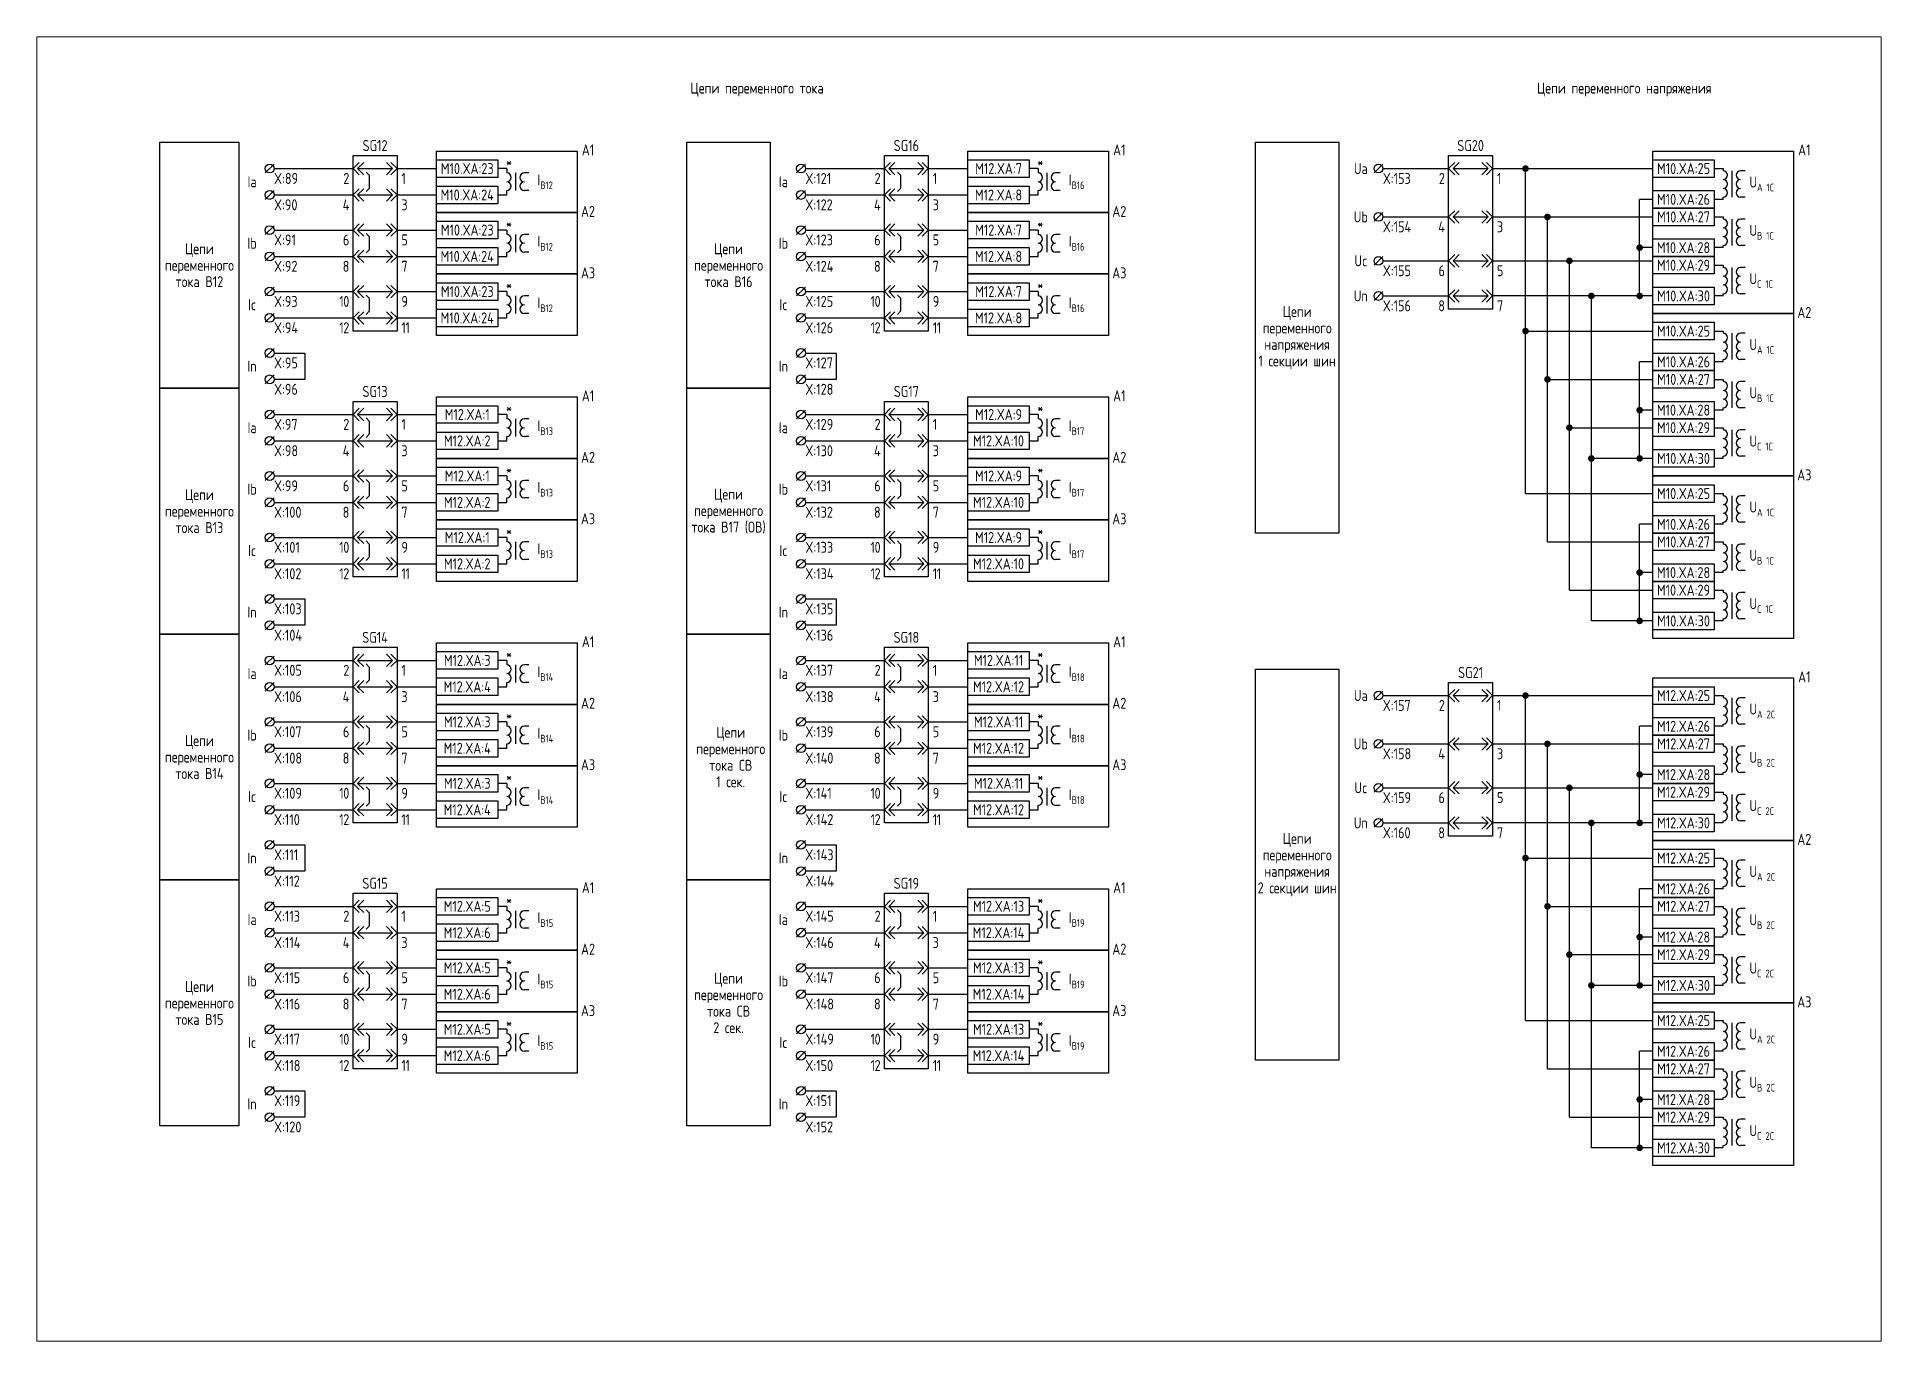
# Paper-space layout 'Лист2' of a CAD drawing. Header units: millimetres, sheet in inches. Extents: x 78.2 to 88.2, y 94.4 to 101.5.
# The model-space entities are those that its viewports show. They can reach past a viewport. Long polylines and large blocks are cut down to what shows.
import ezdxf

# ---------------------------------------------------------------- set-up
doc = ezdxf.new("R2010")
doc.units = ezdxf.units.MM
doc.styles.add('Gost_type_A', font='GOST_A.TTF')

psp = doc.layouts.new('Лист2')

msp = doc.modelspace()

# ---------------------------------------------------------------- texts
at = {"char_height": 2.5, "line_spacing_factor": 0.9, "style": 'Gost_type_A'}
for s, insert, width, attachment_point in [('Цепи переменного тока', (584, 285), 288, 5), ('Цепи переменного напряжения', (781.5, 285), 107, 5), ('SG12', (497, 271), 10, 8), ('SG16', (618, 271), 10, 8), ('SG20', (746.5, 271), 10, 8), ('A1', (545.5, 270), 35, 8), ('A1', (666.5, 270), 35, 8), ('A1', (822.5, 270), 35, 8), ('Ia', (469, 264), 6, 5), ('X:89', (474, 266), 10, 1), ('{\\T0.9;2}', (491, 266), 5, 3), ('{\\T0.9;1}', (503, 266), 5, 1), ('Ia', (590, 264), 6, 5), ('X:121', (595, 266), 10, 1), ('{\\T0.9;2}', (612, 266), 5, 3), ('{\\T0.9;1}', (624, 266), 5, 1), ('Ua', (721.5, 267), 7, 5), ('X:153', (726.5, 266), 10, 1), ('{\\T0.9;2}', (740.5, 266), 5, 3), ('{\\T0.9;1}', (752.5, 266), 5, 1), ('X:90', (474, 260), 10, 1), ('{\\T0.9;4}', (491, 260), 5, 3), ('{\\T0.9;3}', (503, 260), 5, 1), ('A2', (545.5, 256), 35, 8), ('X:122', (595, 260), 10, 1), ('{\\T0.9;4}', (612, 260), 5, 3), ('{\\T0.9;3}', (624, 260), 5, 1), ('A2', (666.5, 256), 35, 8), ('Ub', (721.5, 256), 7, 5), ('X:91', (474, 252), 10, 1), ('{\\T0.9;6}', (491, 252), 5, 3), ('{\\T0.9;5}', (503, 252), 5, 1), ('X:123', (595, 252), 10, 1), ('{\\T0.9;6}', (612, 252), 5, 3), ('{\\T0.9;5}', (624, 252), 5, 1), ('X:154', (726.5, 255), 10, 1), ('{\\T0.9;4}', (740.5, 255), 5, 3), ('{\\T0.9;3}', (752.5, 255), 5, 1), ('Цепи переменного тока В12', (457, 245), 18, 5), ('Ib', (469, 250), 6, 5), ('Цепи переменного тока В16', (577.5, 245), 19, 5), ('Ib', (590, 250), 6, 5), ('X:92', (474, 246), 10, 1), ('{\\T0.9;8}', (491, 246), 5, 3), ('{\\T0.9;7}', (503, 246), 5, 1), ('A3', (545.5, 242), 35, 8), ('X:124', (595, 246), 10, 1), ('{\\T0.9;8}', (612, 246), 5, 3), ('{\\T0.9;7}', (624, 246), 5, 1), ('A3', (666.5, 242), 35, 8), ('Uc', (721.5, 246), 7, 5), ('X:155', (726.5, 245), 10, 1), ('{\\T0.9;6}', (740.5, 245), 5, 3), ('{\\T0.9;5}', (752.5, 245), 5, 1), ('Ic', (469, 236), 6, 5), ('X:93', (474, 238), 10, 1), ('{\\T0.9;10}', (491, 238), 5, 3), ('{\\T0.9;9}', (503, 238), 5, 1), ('Ic', (590, 236), 6, 5), ('X:125', (595, 238), 10, 1), ('{\\T0.9;10}', (612, 238), 5, 3), ('{\\T0.9;9}', (624, 238), 5, 1), ('Цепи переменного напряжения\\P1 секции шин', (707, 228.5), 19, 5), ('Un', (721.5, 238), 7, 5), ('X:156', (726.5, 237), 10, 1), ('{\\T0.9;8}', (740.5, 237), 5, 3), ('{\\T0.9;7}', (752.5, 237), 5, 1), ('A2', (822.5, 233), 35, 8), ('X:94', (474, 232), 10, 1), ('{\\T0.9;12}', (491, 232), 5, 3), ('{\\T0.9;11}', (503, 232), 5, 1), ('X:126', (595, 232), 10, 1), ('{\\T0.9;12}', (612, 232), 5, 3), ('{\\T0.9;11}', (624, 232), 5, 1), ('In', (469, 222), 6, 5), ('X:95', (474, 224), 10, 1), ('In', (590, 222), 6, 5), ('X:127', (595, 224), 10, 1), ('X:96', (474, 218), 10, 1), ('SG13', (497, 215), 10, 8), ('A1', (545.5, 214), 35, 8), ('X:128', (595, 218), 10, 1), ('SG17', (618, 215), 10, 8), ('A1', (666.5, 214), 35, 8), ('X:97', (474, 210), 10, 1), ('{\\T0.9;2}', (491, 210), 5, 3), ('{\\T0.9;1}', (503, 210), 5, 1), ('X:129', (595, 210), 10, 1), ('{\\T0.9;2}', (612, 210), 5, 3), ('{\\T0.9;1}', (624, 210), 5, 1), ('Ia', (469, 208), 6, 5), ('Ia', (590, 208), 6, 5), ('X:98', (474, 204), 10, 1), ('{\\T0.9;4}', (491, 204), 5, 3), ('{\\T0.9;3}', (503, 204), 5, 1), ('A2', (545.5, 200), 35, 8), ('X:130', (595, 204), 10, 1), ('{\\T0.9;4}', (612, 204), 5, 3), ('{\\T0.9;3}', (624, 204), 5, 1), ('A2', (666.5, 200), 35, 8), ('A3', (822.5, 196), 35, 8), ('Цепи переменного тока В13', (457, 189), 18, 5), ('Ib', (469, 194), 6, 5), ('X:99', (474, 196), 10, 1), ('{\\T0.9;6}', (491, 196), 5, 3), ('{\\T0.9;5}', (503, 196), 5, 1), ('Цепи переменного тока В17 (ОВ)', (577.5, 189), 19, 5), ('Ib', (590, 194), 6, 5), ('X:131', (595, 196), 10, 1), ('{\\T0.9;6}', (612, 196), 5, 3), ('{\\T0.9;5}', (624, 196), 5, 1), ('X:100', (474, 190), 10, 1), ('{\\T0.9;8}', (491, 190), 5, 3), ('{\\T0.9;7}', (503, 190), 5, 1), ('X:132', (595, 190), 10, 1), ('{\\T0.9;8}', (612, 190), 5, 3), ('{\\T0.9;7}', (624, 190), 5, 1), ('A3', (545.5, 186), 35, 8), ('A3', (666.5, 186), 35, 8), ('Ic', (469, 180), 6, 5), ('X:101', (474, 182), 10, 1), ('{\\T0.9;10}', (491, 182), 5, 3), ('{\\T0.9;9}', (503, 182), 5, 1), ('Ic', (590, 180), 6, 5), ('X:133', (595, 182), 10, 1), ('{\\T0.9;10}', (612, 182), 5, 3), ('{\\T0.9;9}', (624, 182), 5, 1), ('X:102', (474, 176), 10, 1), ('{\\T0.9;12}', (491, 176), 5, 3), ('{\\T0.9;11}', (503, 176), 5, 1), ('X:134', (595, 176), 10, 1), ('{\\T0.9;12}', (612, 176), 5, 3), ('{\\T0.9;11}', (624, 176), 5, 1), ('X:103', (474, 168), 10, 1), ('X:135', (595, 168), 10, 1), ('In', (469, 166), 6, 5), ('In', (590, 166), 6, 5), ('X:104', (474, 162), 10, 1), ('SG14', (497, 159), 10, 8), ('A1', (545.5, 158), 35, 8), ('X:136', (595, 162), 10, 1), ('SG18', (618, 159), 10, 8), ('A1', (666.5, 158), 35, 8), ('Ia', (469, 152), 6, 5), ('X:105', (474, 154), 10, 1), ('{\\T0.9;2}', (491, 154), 5, 3), ('{\\T0.9;1}', (503, 154), 5, 1), ('Ia', (590, 152), 6, 5), ('X:137', (595, 154), 10, 1), ('{\\T0.9;2}', (612, 154), 5, 3), ('{\\T0.9;1}', (624, 154), 5, 1), ('SG21', (746.5, 151), 10, 8), ('A1', (822.5, 150), 35, 8), ('X:106', (474, 148), 10, 1), ('{\\T0.9;4}', (491, 148), 5, 3), ('{\\T0.9;3}', (503, 148), 5, 1), ('X:138', (595, 148), 10, 1), ('{\\T0.9;4}', (612, 148), 5, 3), ('{\\T0.9;3}', (624, 148), 5, 1), ('Ua', (721.5, 147), 7, 5), ('A2', (545.5, 144), 35, 8), ('A2', (666.5, 144), 35, 8), ('X:157', (726.5, 146), 10, 1), ('{\\T0.9;2}', (740.5, 146), 5, 3), ('{\\T0.9;1}', (752.5, 146), 5, 1), ('Ib', (469, 138), 6, 5), ('X:107', (474, 140), 10, 1), ('{\\T0.9;6}', (491, 140), 5, 3), ('{\\T0.9;5}', (503, 140), 5, 1), ('Цепи переменного тока СВ\\P1 сек.', (578, 133), 18, 5), ('Ib', (590, 138), 6, 5), ('X:139', (595, 140), 10, 1), ('{\\T0.9;6}', (612, 140), 5, 3), ('{\\T0.9;5}', (624, 140), 5, 1), ('Цепи переменного тока В14', (457, 133), 18, 5), ('Ub', (721.5, 136), 7, 5), ('X:158', (726.5, 135), 10, 1), ('{\\T0.9;4}', (740.5, 135), 5, 3), ('{\\T0.9;3}', (752.5, 135), 5, 1), ('X:108', (474, 134), 10, 1), ('{\\T0.9;8}', (491, 134), 5, 3), ('{\\T0.9;7}', (503, 134), 5, 1), ('A3', (545.5, 130), 35, 8), ('X:140', (595, 134), 10, 1), ('{\\T0.9;8}', (612, 134), 5, 3), ('{\\T0.9;7}', (624, 134), 5, 1), ('A3', (666.5, 130), 35, 8), ('X:109', (474, 126), 10, 1), ('{\\T0.9;10}', (491, 126), 5, 3), ('{\\T0.9;9}', (503, 126), 5, 1), ('X:141', (595, 126), 10, 1), ('{\\T0.9;10}', (612, 126), 5, 3), ('{\\T0.9;9}', (624, 126), 5, 1), ('Uc', (721.5, 126), 7, 5), ('Ic', (469, 124), 6, 5), ('Ic', (590, 124), 6, 5), ('X:159', (726.5, 125), 10, 1), ('{\\T0.9;6}', (740.5, 125), 5, 3), ('{\\T0.9;5}', (752.5, 125), 5, 1), ('X:110', (474, 120), 10, 1), ('{\\T0.9;12}', (491, 120), 5, 3), ('{\\T0.9;11}', (503, 120), 5, 1), ('X:142', (595, 120), 10, 1), ('{\\T0.9;12}', (612, 120), 5, 3), ('{\\T0.9;11}', (624, 120), 5, 1), ('Un', (721.5, 118), 7, 5), ('Цепи переменного напряжения\\P2 секции шин', (707, 108.5), 19, 5), ('X:160', (726.5, 117), 10, 1), ('{\\T0.9;8}', (740.5, 117), 5, 3), ('{\\T0.9;7}', (752.5, 117), 5, 1), ('A2', (822.5, 113), 35, 8), ('In', (469, 110), 6, 5), ('X:111', (474, 112), 10, 1), ('In', (590, 110), 6, 5), ('X:143', (595, 112), 10, 1), ('X:112', (474, 106), 10, 1), ('SG15', (497, 103), 10, 8), ('X:144', (595, 106), 10, 1), ('SG19', (618, 103), 10, 8), ('A1', (545.5, 102), 35, 8), ('A1', (666.5, 102), 35, 8), ('Ia', (469, 96), 6, 5), ('X:113', (474, 98), 10, 1), ('{\\T0.9;2}', (491, 98), 5, 3), ('{\\T0.9;1}', (503, 98), 5, 1), ('Ia', (590, 96), 6, 5), ('X:145', (595, 98), 10, 1), ('{\\T0.9;2}', (612, 98), 5, 3), ('{\\T0.9;1}', (624, 98), 5, 1), ('X:114', (474, 92), 10, 1), ('{\\T0.9;4}', (491, 92), 5, 3), ('{\\T0.9;3}', (503, 92), 5, 1), ('A2', (545.5, 88), 35, 8), ('X:146', (595, 92), 10, 1), ('{\\T0.9;4}', (612, 92), 5, 3), ('{\\T0.9;3}', (624, 92), 5, 1), ('A2', (666.5, 88), 35, 8), ('X:115', (474, 84), 10, 1), ('{\\T0.9;6}', (491, 84), 5, 3), ('{\\T0.9;5}', (503, 84), 5, 1), ('X:147', (595, 84), 10, 1), ('{\\T0.9;6}', (612, 84), 5, 3), ('{\\T0.9;5}', (624, 84), 5, 1), ('Цепи переменного тока В15', (457, 77), 18, 5), ('Ib', (469, 82), 6, 5), ('Цепи переменного тока СВ\\P2 сек.', (577.5, 77), 19, 5), ('Ib', (590, 82), 6, 5), ('X:116', (474, 78), 10, 1), ('{\\T0.9;8}', (491, 78), 5, 3), ('{\\T0.9;7}', (503, 78), 5, 1), ('A3', (545.5, 74), 35, 8), ('X:148', (595, 78), 10, 1), ('{\\T0.9;8}', (612, 78), 5, 3), ('{\\T0.9;7}', (624, 78), 5, 1), ('A3', (666.5, 74), 35, 8), ('A3', (822.5, 76), 35, 8), ('Ic', (469, 68), 6, 5), ('X:117', (474, 70), 10, 1), ('{\\T0.9;10}', (491, 70), 5, 3), ('{\\T0.9;9}', (503, 70), 5, 1), ('Ic', (590, 68), 6, 5), ('X:149', (595, 70), 10, 1), ('{\\T0.9;10}', (612, 70), 5, 3), ('{\\T0.9;9}', (624, 70), 5, 1), ('X:118', (474, 64), 10, 1), ('{\\T0.9;12}', (491, 64), 5, 3), ('{\\T0.9;11}', (503, 64), 5, 1), ('X:150', (595, 64), 10, 1), ('{\\T0.9;12}', (612, 64), 5, 3), ('{\\T0.9;11}', (624, 64), 5, 1), ('In', (469, 54), 6, 5), ('X:119', (474, 56), 10, 1), ('In', (590, 54), 6, 5), ('X:151', (595, 56), 10, 1), ('X:120', (474, 50), 10, 1), ('X:152', (595, 50), 10, 1)]:
    msp.add_mtext(s, dxfattribs=dict(at, insert=insert, width=width, attachment_point=attachment_point))
at = {"char_height": 2.5, "style": 'Gost_type_A'}
for s, insert, width, attachment_point in [('M10.XA:23', (518, 267), 14, 5), ('*', (527.5, 268.5), 3, 5), ('\\A1;I{\\H0.7x;\\S^ В12;}', (534, 264), 8, 4), ('M12.XA:7', (639, 267), 14, 5), ('*', (648.5, 268.5), 3, 5), ('\\A1;I{\\H0.7x;\\S^ В16;}', (655, 264), 8, 4), ('M10.XA:25', (795, 267), 14, 5), ('\\A1;U{\\H0.7x;\\S^ A 1C;}', (810, 263.5), 12, 4), ('M10.XA:24', (517.99, 261), 14.018, 5), ('M12.XA:8', (638.99, 260.99), 14.018, 5), ('M10.XA:26', (794.99, 260), 14.018, 5), ('M10.XA:27', (794.99, 256), 14.018, 5), ('M10.XA:23', (518, 253), 14, 5), ('*', (527.5, 254.5), 3, 5), ('M12.XA:7', (639, 253), 14, 5), ('*', (648.5, 254.5), 3, 5), ('\\A1;U{\\H0.7x;\\S^ B 1C;}', (810, 252.5), 12, 4), ('M10.XA:24', (517.99, 247), 14.018, 5), ('\\A1;I{\\H0.7x;\\S^ В12;}', (534, 250), 8, 4), ('M12.XA:8', (638.99, 246.99), 14.018, 5), ('\\A1;I{\\H0.7x;\\S^ В16;}', (655, 250), 8, 4), ('M10.XA:28', (794.99, 249), 14.018, 5), ('M10.XA:29', (794.99, 245), 14.018, 5), ('M10.XA:23', (518, 239), 14, 5), ('*', (527.5, 240.5), 3, 5), ('M12.XA:7', (639, 239), 14, 5), ('*', (648.5, 240.5), 3, 5), ('\\A1;U{\\H0.7x;\\S^ C 1C;}', (810, 241.5), 12, 4), ('\\A1;I{\\H0.7x;\\S^ В12;}', (534, 236), 8, 4), ('\\A1;I{\\H0.7x;\\S^ В16;}', (655, 236), 8, 4), ('M10.XA:30', (794.99, 238), 14.018, 5), ('M10.XA:24', (517.99, 233), 14.018, 5), ('M12.XA:8', (638.99, 232.99), 14.018, 5), ('M10.XA:25', (795, 230), 14, 5), ('\\A1;U{\\H0.7x;\\S^ A 1C;}', (810, 226.5), 12, 4), ('M10.XA:26', (794.99, 223), 14.018, 5), ('M10.XA:27', (794.99, 219), 14.018, 5), ('\\A1;U{\\H0.7x;\\S^ B 1C;}', (810, 215.5), 12, 4), ('M12.XA:1', (518, 211), 14, 5), ('*', (527.5, 212.5), 3, 5), ('M12.XA:9', (639, 211), 14, 5), ('*', (648.5, 212.5), 3, 5), ('M10.XA:28', (794.99, 212), 14.018, 5), ('M12.XA:2', (517.99, 204.99), 14.018, 5), ('\\A1;I{\\H0.7x;\\S^ В13;}', (534, 208), 8, 4), ('M12.XA:10', (638.99, 205), 14.018, 5), ('\\A1;I{\\H0.7x;\\S^ В17;}', (655, 208), 8, 4), ('M10.XA:29', (794.99, 208), 14.018, 5), ('\\A1;U{\\H0.7x;\\S^ C 1C;}', (810, 204.5), 12, 4), ('M10.XA:30', (794.99, 201), 14.018, 5), ('M12.XA:1', (518, 197), 14, 5), ('*', (527.5, 198.5), 3, 5), ('M12.XA:9', (639, 197), 14, 5), ('*', (648.5, 198.5), 3, 5), ('\\A1;I{\\H0.7x;\\S^ В13;}', (534, 194), 8, 4), ('\\A1;I{\\H0.7x;\\S^ В17;}', (655, 194), 8, 4), ('M10.XA:25', (795, 193), 14, 5), ('M12.XA:2', (517.99, 190.99), 14.018, 5), ('M12.XA:10', (638.99, 191), 14.018, 5), ('\\A1;U{\\H0.7x;\\S^ A 1C;}', (810, 189.5), 12, 4), ('M10.XA:26', (794.99, 186), 14.018, 5), ('M12.XA:1', (518, 183), 14, 5), ('*', (527.5, 184.5), 3, 5), ('\\A1;I{\\H0.7x;\\S^ В13;}', (534, 180), 8, 4), ('M12.XA:9', (639, 183), 14, 5), ('*', (648.5, 184.5), 3, 5), ('\\A1;I{\\H0.7x;\\S^ В17;}', (655, 180), 8, 4), ('M10.XA:27', (794.99, 182), 14.018, 5), ('M12.XA:2', (517.99, 176.99), 14.018, 5), ('M12.XA:10', (638.99, 177), 14.018, 5), ('\\A1;U{\\H0.7x;\\S^ B 1C;}', (810, 178.5), 12, 4), ('M10.XA:28', (794.99, 175), 14.018, 5), ('M10.XA:29', (794.99, 171), 14.018, 5), ('\\A1;U{\\H0.7x;\\S^ C 1C;}', (810, 167.5), 12, 4), ('M10.XA:30', (794.99, 164), 14.018, 5), ('M12.XA:3', (518, 155), 14, 5), ('*', (527.5, 156.5), 3, 5), ('M12.XA:11', (639, 155.01), 14, 5), ('*', (648.5, 156.5), 3, 5), ('\\A1;I{\\H0.7x;\\S^ В14;}', (534, 152), 8, 4), ('\\A1;I{\\H0.7x;\\S^ В18;}', (655, 152), 8, 4), ('M12.XA:4', (517.99, 148.99), 14.018, 5), ('M12.XA:12', (638.99, 149), 14.018, 5), ('M12.XA:25', (795, 147), 14, 5), ('\\A1;U{\\H0.7x;\\S^ A 2C;}', (810, 143.5), 12, 4), ('M12.XA:3', (518, 141), 14, 5), ('*', (527.5, 142.5), 3, 5), ('\\A1;I{\\H0.7x;\\S^ В14;}', (534, 138), 8, 4), ('M12.XA:11', (639, 141.01), 14, 5), ('*', (648.5, 142.5), 3, 5), ('\\A1;I{\\H0.7x;\\S^ В18;}', (655, 138), 8, 4), ('M12.XA:26', (794.99, 140), 14.018, 5), ('M12.XA:4', (517.99, 134.99), 14.018, 5), ('M12.XA:12', (638.99, 135), 14.018, 5), ('M12.XA:27', (794.99, 136), 14.018, 5), ('M12.XA:28', (794.99, 129), 14.018, 5), ('\\A1;U{\\H0.7x;\\S^ B 2C;}', (810, 132.5), 12, 4), ('M12.XA:3', (518, 127), 14, 5), ('*', (527.5, 128.5), 3, 5), ('M12.XA:11', (639, 127.01), 14, 5), ('*', (648.5, 128.5), 3, 5), ('M12.XA:29', (794.99, 125), 14.018, 5), ('M12.XA:4', (517.99, 120.99), 14.018, 5), ('\\A1;I{\\H0.7x;\\S^ В14;}', (534, 124), 8, 4), ('M12.XA:12', (638.99, 121), 14.018, 5), ('\\A1;I{\\H0.7x;\\S^ В18;}', (655, 124), 8, 4), ('\\A1;U{\\H0.7x;\\S^ C 2C;}', (810, 121.5), 12, 4), ('M12.XA:30', (794.99, 118), 14.018, 5), ('M12.XA:25', (795, 110), 14, 5), ('\\A1;U{\\H0.7x;\\S^ A 2C;}', (810, 106.5), 12, 4), ('M12.XA:26', (794.99, 103), 14.018, 5), ('M12.XA:5', (518, 99), 14, 5), ('*', (527.5, 100.5), 3, 5), ('\\A1;I{\\H0.7x;\\S^ В15;}', (534, 96), 8, 4), ('M12.XA:13', (639, 99.01), 14, 5), ('*', (648.5, 100.5), 3, 5), ('\\A1;I{\\H0.7x;\\S^ В19;}', (655, 96), 8, 4), ('M12.XA:27', (794.99, 99), 14.018, 5), ('\\A1;U{\\H0.7x;\\S^ B 2C;}', (810, 95.5), 12, 4), ('M12.XA:6', (517.99, 92.99), 14.018, 5), ('M12.XA:14', (638.99, 93), 14.018, 5), ('M12.XA:28', (794.99, 92), 14.018, 5), ('M12.XA:29', (794.99, 88), 14.018, 5), ('M12.XA:5', (518, 85), 14, 5), ('*', (527.5, 86.5), 3, 5), ('M12.XA:13', (639, 85.01), 14, 5), ('*', (648.5, 86.5), 3, 5), ('\\A1;U{\\H0.7x;\\S^ C 2C;}', (810, 84.5), 12, 4), ('M12.XA:6', (517.99, 78.99), 14.018, 5), ('\\A1;I{\\H0.7x;\\S^ В15;}', (534, 82), 8, 4), ('M12.XA:14', (638.99, 79), 14.018, 5), ('\\A1;I{\\H0.7x;\\S^ В19;}', (655, 82), 8, 4), ('M12.XA:30', (794.99, 81), 14.018, 5), ('\\A1;\\P\\P\\pxi2,t4;1.^IКонечное количество портов и тип интерфейсов определяется проектным решением и кодом заказа терминала/шкафа, по согласованию с производителем терминала/шкафа.\\P2.^IКонечное количество и функциональное назначение электронных клавиш ИЭУ определяется типом шкафа и проектным решением.', (240, 64), 175, 7), ('M12.XA:5', (518, 71), 14, 5), ('*', (527.5, 72.5), 3, 5), ('M12.XA:13', (639, 71.01), 14, 5), ('*', (648.5, 72.5), 3, 5), ('M12.XA:25', (795, 73), 14, 5), ('\\A1;I{\\H0.7x;\\S^ В15;}', (534, 68), 8, 4), ('\\A1;I{\\H0.7x;\\S^ В19;}', (655, 68), 8, 4), ('M12.XA:26', (794.99, 66), 14.018, 5), ('\\A1;U{\\H0.7x;\\S^ A 2C;}', (810, 69.5), 12, 4), ('M12.XA:6', (517.99, 64.99), 14.018, 5), ('M12.XA:14', (638.99, 65), 14.018, 5), ('M12.XA:27', (794.99, 62), 14.018, 5), ('\\A1;U{\\H0.7x;\\S^ B 2C;}', (810, 58.5), 12, 4), ('M12.XA:28', (794.99, 55), 14.018, 5), ('M12.XA:29', (794.99, 51), 14.018, 5), ('\\A1;U{\\H0.7x;\\S^ C 2C;}', (810, 47.5), 12, 4), ('M12.XA:30', (794.99, 44), 14.018, 5)]:
    msp.add_mtext(s, dxfattribs=dict(at, insert=insert, width=width, attachment_point=attachment_point))

# ---------------------------------------------------------------- blocks, each defined once
blk = doc.blocks.new('БИ_разъем')
for p, q in [((0, 0), (1.41, 1.41)), ((0, 0), (1.41, 1.41)), ((0, 0), (1.41, -1.41)), ((0, 0), (1.41, -1.41)), ((1, 0), (2.41, 1.41)), ((1, 0), (2.41, -1.41)), ((1, 0), (9, 0)), ((9, 0), (7.59, 1.41)), ((9, 0), (7.59, -1.41)), ((10, 0), (8.59, 1.41)), ((10, 0), (8.59, 1.41)), ((10, 0), (8.59, -1.41)), ((10, 0), (8.59, -1.41))]:
    blk.add_line(p, q)
blk = doc.blocks.new('БИ_перемычка')
for p, q in [((2.97, -0.79), (3.67, -1.5)), ((3.67, -1.5), (3.67, -4.5)), ((2.97, -5.21), (3.67, -4.5))]:
    blk.add_line(p, q)
blk = doc.blocks.new('POINT')
at = {"const_width": 0.75}
blk.add_lwpolyline([(-0.375, 0, 1), (0.375, 0, 1)], format="xyb", close=True, dxfattribs=at)

# ---------------------------------------------------------------- linework, layer by layer
for p, q in [((474, 268), (472, 266)), ((474, 267), (492, 267)), ((502, 267), (511, 267)), ((527, 267), (525, 267)), ((595, 268), (593, 266)), ((595, 267), (613, 267)), ((623, 267), (632, 267)), ((648, 267), (646, 267)), ((726.5, 268), (724.5, 266)), ((726.5, 267), (741.5, 267)), ((751.5, 267), (788, 267)), ((759, 193), (759, 267)), ((474, 262), (472, 260)), ((474, 261), (492, 261)), ((502.17, 261), (511, 261)), ((525, 261), (527, 261)), ((595, 262), (593, 260)), ((595, 261), (613, 261)), ((623.17, 261), (632, 261)), ((646, 261), (648, 261)), ((726.5, 257), (724.5, 255)), ((785, 238), (785, 260)), ((788, 260), (785, 260)), ((474, 254), (472, 252)), ((474, 253), (492, 253)), ((502.17, 253), (511, 253)), ((527, 253), (525, 253)), ((595, 254), (593, 252)), ((595, 253), (613, 253)), ((623.17, 253), (632, 253)), ((648, 253), (646, 253)), ((726.5, 256), (741.5, 256)), ((751.5, 256), (788, 256)), ((764, 182), (764, 256)), ((474, 248), (472, 246)), ((595, 248), (593, 246)), ((788, 249), (785, 249)), ((474, 247), (492, 247)), ((502.17, 247), (511, 247)), ((525, 247), (527, 247)), ((595, 247), (613, 247)), ((623.17, 247), (632, 247)), ((646, 247), (648, 247)), ((726.5, 247), (724.5, 245)), ((726.5, 246), (741.5, 246)), ((751.5, 246), (788, 246)), ((769, 171), (769, 246)), ((474, 240), (472, 238)), ((595, 240), (593, 238)), ((474, 239), (492, 239)), ((502.17, 239), (511, 239)), ((527, 239), (525, 239)), ((595, 239), (613, 239)), ((623.17, 239), (632, 239)), ((648, 239), (646, 239)), ((726.5, 239), (724.5, 237)), ((726.5, 238), (741.5, 238)), ((788, 238), (751.5, 238)), ((774, 164), (774, 238)), ((474, 234), (472, 232)), ((474, 233), (492, 233)), ((502.17, 233), (511, 233)), ((525, 233), (527, 233)), ((595, 234), (593, 232)), ((595, 233), (613, 233)), ((623.17, 233), (632, 233)), ((646, 233), (648, 233)), ((759.38, 230), (788, 230)), ((474, 226), (472, 224)), ((474, 225), (481, 225)), ((481, 225), (481, 219)), ((595, 226), (593, 224)), ((595, 225), (602, 225)), ((602, 225), (602, 219)), ((785, 201), (785, 223)), ((788, 223), (785, 223)), ((474, 220), (472, 218)), ((481, 219), (474, 219)), ((595, 220), (593, 218)), ((602, 219), (595, 219)), ((764, 219), (788, 219)), ((474, 212), (472, 210)), ((474, 211), (492, 211)), ((502, 211), (511, 211)), ((527, 211), (525, 211)), ((595, 212), (593, 210)), ((595, 211), (613, 211)), ((623, 211), (632, 211)), ((648, 211), (646, 211)), ((788, 212), (785, 212)), ((474, 206), (472, 204)), ((595, 206), (593, 204)), ((769, 208), (788, 208)), ((474, 205), (492, 205)), ((502.17, 205), (511, 205)), ((525, 205), (527, 205)), ((595, 205), (613, 205)), ((623.17, 205), (632, 205)), ((646, 205), (648, 205)), ((474, 198), (472, 196)), ((595, 198), (593, 196)), ((788, 201), (774, 201)), ((474, 197), (492, 197)), ((502.17, 197), (511, 197)), ((527, 197), (525, 197)), ((595, 197), (613, 197)), ((623.17, 197), (632, 197)), ((648, 197), (646, 197)), ((474, 192), (472, 190)), ((474, 191), (492, 191)), ((502.17, 191), (511, 191)), ((525, 191), (527, 191)), ((595, 192), (593, 190)), ((595, 191), (613, 191)), ((623.17, 191), (632, 191)), ((646, 191), (648, 191)), ((759, 193), (788, 193)), ((785, 164), (785, 186)), ((788, 186), (785, 186)), ((474, 184), (472, 182)), ((474, 183), (492, 183)), ((502.17, 183), (511, 183)), ((527, 183), (525, 183)), ((595, 184), (593, 182)), ((595, 183), (613, 183)), ((623.17, 183), (632, 183)), ((648, 183), (646, 183)), ((764, 182), (788, 182)), ((474, 178), (472, 176)), ((474, 177), (492, 177)), ((502.17, 177), (511, 177)), ((525, 177), (527, 177)), ((595, 178), (593, 176)), ((595, 177), (613, 177)), ((623.17, 177), (632, 177)), ((646, 177), (648, 177)), ((788, 175), (785, 175)), ((474, 170), (472, 168)), ((474, 169), (481, 169)), ((481, 169), (481, 163)), ((595, 170), (593, 168)), ((595, 169), (602, 169)), ((602, 169), (602, 163)), ((769, 171), (788, 171)), ((474, 164), (472, 162)), ((595, 164), (593, 162)), ((788, 164), (774, 164)), ((481, 163), (474, 163)), ((602, 163), (595, 163)), ((474, 156), (472, 154)), ((595, 156), (593, 154)), ((474, 155), (492, 155)), ((502, 155), (511, 155)), ((527, 155), (525, 155)), ((595, 155), (613, 155)), ((623, 155), (632, 155)), ((648, 155), (646, 155)), ((474, 150), (472, 148)), ((474, 149), (492, 149)), ((502.17, 149), (511, 149)), ((525, 149), (527, 149)), ((595, 150), (593, 148)), ((595, 149), (613, 149)), ((623.17, 149), (632, 149)), ((646, 149), (648, 149)), ((726.5, 148), (724.5, 146)), ((726.5, 147), (741.5, 147)), ((751.5, 147), (788, 147)), ((759, 73), (759, 147)), ((474, 142), (472, 140)), ((474, 141), (492, 141)), ((502.17, 141), (511, 141)), ((527, 141), (525, 141)), ((595, 142), (593, 140)), ((595, 141), (613, 141)), ((623.17, 141), (632, 141)), ((648, 141), (646, 141)), ((785, 118), (785, 140)), ((788, 140), (785, 140)), ((474, 136), (472, 134)), ((474, 135), (492, 135)), ((502.17, 135), (511, 135)), ((525, 135), (527, 135)), ((595, 136), (593, 134)), ((595, 135), (613, 135)), ((623.17, 135), (632, 135)), ((646, 135), (648, 135)), ((726.5, 137), (724.5, 135)), ((726.5, 136), (741.5, 136)), ((751.5, 136), (788, 136)), ((764, 62), (764, 136)), ((474, 128), (472, 126)), ((474, 127), (492, 127)), ((502.17, 127), (511, 127)), ((527, 127), (525, 127)), ((595, 128), (593, 126)), ((595, 127), (613, 127)), ((623.17, 127), (632, 127)), ((648, 127), (646, 127)), ((726.5, 127), (724.5, 125)), ((726.5, 126), (741.5, 126)), ((751.5, 126), (788, 126)), ((769, 51), (769, 126)), ((788, 129), (785, 129)), ((474, 122), (472, 120)), ((595, 122), (593, 120)), ((474, 121), (492, 121)), ((502.17, 121), (511, 121)), ((525, 121), (527, 121)), ((595, 121), (613, 121)), ((623.17, 121), (632, 121)), ((646, 121), (648, 121)), ((726.5, 119), (724.5, 117)), ((726.5, 118), (741.5, 118)), ((788, 118), (751.5, 118)), ((774, 44), (774, 118)), ((474, 114), (472, 112)), ((595, 114), (593, 112)), ((474, 113), (481, 113)), ((481, 113), (481, 107)), ((595, 113), (602, 113)), ((602, 113), (602, 107)), ((759.38, 110), (788, 110)), ((474, 108), (472, 106)), ((481, 107), (474, 107)), ((595, 108), (593, 106)), ((602, 107), (595, 107)), ((785, 81), (785, 103)), ((788, 103), (785, 103)), ((474, 100), (472, 98)), ((474, 99), (492, 99)), ((502, 99), (511, 99)), ((527, 99), (525, 99)), ((595, 100), (593, 98)), ((595, 99), (613, 99)), ((623, 99), (632, 99)), ((648, 99), (646, 99)), ((764, 99), (788, 99)), ((474, 94), (472, 92)), ((474, 93), (492, 93)), ((502.17, 93), (511, 93)), ((525, 93), (527, 93)), ((595, 94), (593, 92)), ((595, 93), (613, 93)), ((623.17, 93), (632, 93)), ((646, 93), (648, 93)), ((788, 92), (785, 92)), ((474, 86), (472, 84)), ((474, 85), (492, 85)), ((502.17, 85), (511, 85)), ((527, 85), (525, 85)), ((595, 86), (593, 84)), ((595, 85), (613, 85)), ((623.17, 85), (632, 85)), ((648, 85), (646, 85)), ((769, 88), (788, 88)), ((474, 80), (472, 78)), ((595, 80), (593, 78)), ((788, 81), (774, 81)), ((474, 79), (492, 79)), ((502.17, 79), (511, 79)), ((525, 79), (527, 79)), ((595, 79), (613, 79)), ((623.17, 79), (632, 79)), ((646, 79), (648, 79)), ((474, 72), (472, 70)), ((595, 72), (593, 70)), ((759, 73), (788, 73)), ((474, 71), (492, 71)), ((502.17, 71), (511, 71)), ((527, 71), (525, 71)), ((595, 71), (613, 71)), ((623.17, 71), (632, 71)), ((648, 71), (646, 71)), ((474, 66), (472, 64)), ((474, 65), (492, 65)), ((502.17, 65), (511, 65)), ((525, 65), (527, 65)), ((595, 66), (593, 64)), ((595, 65), (613, 65)), ((623.17, 65), (632, 65)), ((646, 65), (648, 65)), ((785, 44), (785, 66)), ((788, 66), (785, 66)), ((764, 62), (788, 62)), ((474, 58), (472, 56)), ((474, 57), (481, 57)), ((481, 57), (481, 51)), ((595, 58), (593, 56)), ((595, 57), (602, 57)), ((602, 57), (602, 51)), ((788, 55), (785, 55)), ((474, 52), (472, 50)), ((481, 51), (474, 51)), ((595, 52), (593, 50)), ((602, 51), (595, 51)), ((769, 51), (788, 51)), ((788, 44), (774, 44))]:
    msp.add_line(p, q)
at = {"ltscale": 4}
for p, q in [((527, 267), (527, 266)), ((527, 266.5), (527, 266)), ((529, 266), (529, 262)), ((529, 266), (529, 262)), ((532, 266), (531, 266)), ((532, 266), (531, 266)), ((648, 267), (648, 266)), ((648, 266.5), (648, 266)), ((650, 266), (650, 262)), ((650, 266), (650, 262)), ((653, 266), (652, 266)), ((653, 266), (652, 266)), ((802, 267), (804, 267)), ((804, 267), (804, 266.5)), ((804, 267), (804, 266.5)), ((806, 266.5), (806, 262.5)), ((809, 266.5), (808, 266.5)), ((527, 261), (527, 262)), ((532, 262), (531, 262)), ((532, 262), (531, 262)), ((648, 261), (648, 262)), ((653, 262), (652, 262)), ((653, 262), (652, 262)), ((804, 260), (804, 260.5)), ((806, 264.5), (806, 260.5)), ((809, 260.5), (808, 260.5)), ((804, 260), (802, 260)), ((527, 253), (527, 252)), ((527, 252.5), (527, 252)), ((529, 252), (529, 248)), ((529, 252), (529, 248)), ((532, 252), (531, 252)), ((532, 252), (531, 252)), ((648, 253), (648, 252)), ((648, 252.5), (648, 252)), ((650, 252), (650, 248)), ((650, 252), (650, 248)), ((653, 252), (652, 252)), ((653, 252), (652, 252)), ((802, 256), (804, 256)), ((804, 256), (804, 255.5)), ((804, 256), (804, 255.5)), ((806, 255.5), (806, 251.5)), ((806, 253.5), (806, 249.5)), ((809, 255.5), (808, 255.5)), ((527, 247), (527, 248)), ((532, 248), (531, 248)), ((532, 248), (531, 248)), ((648, 247), (648, 248)), ((653, 248), (652, 248)), ((653, 248), (652, 248)), ((804, 249), (802, 249)), ((804, 249), (804, 249.5)), ((809, 249.5), (808, 249.5)), ((802, 245), (804, 245)), ((804, 245), (804, 244.5)), ((804, 245), (804, 244.5)), ((806, 244.5), (806, 240.5)), ((809, 244.5), (808, 244.5)), ((806, 242.5), (806, 238.5)), ((527, 239), (527, 238)), ((527, 238.5), (527, 238)), ((529, 238), (529, 234)), ((529, 238), (529, 234)), ((532, 238), (531, 238)), ((532, 238), (531, 238)), ((648, 239), (648, 238)), ((648, 238.5), (648, 238)), ((650, 238), (650, 234)), ((650, 238), (650, 234)), ((653, 238), (652, 238)), ((653, 238), (652, 238)), ((804, 238), (802, 238)), ((804, 238), (804, 238.5)), ((809, 238.5), (808, 238.5)), ((527, 233), (527, 234)), ((532, 234), (531, 234)), ((532, 234), (531, 234)), ((648, 233), (648, 234)), ((653, 234), (652, 234)), ((653, 234), (652, 234)), ((802, 230), (804, 230)), ((804, 230), (804, 229.5)), ((804, 230), (804, 229.5)), ((806, 229.5), (806, 225.5)), ((806, 227.5), (806, 223.5)), ((809, 229.5), (808, 229.5)), ((804, 223), (802, 223)), ((804, 223), (804, 223.5)), ((809, 223.5), (808, 223.5)), ((802, 219), (804, 219)), ((804, 219), (804, 218.5)), ((804, 219), (804, 218.5)), ((806, 218.5), (806, 214.5)), ((809, 218.5), (808, 218.5)), ((806, 216.5), (806, 212.5)), ((527, 211), (527, 210)), ((527, 210.5), (527, 210)), ((529, 210), (529, 206)), ((529, 210), (529, 206)), ((532, 210), (531, 210)), ((532, 210), (531, 210)), ((648, 211), (648, 210)), ((648, 210.5), (648, 210)), ((650, 210), (650, 206)), ((650, 210), (650, 206)), ((653, 210), (652, 210)), ((653, 210), (652, 210)), ((804, 212), (802, 212)), ((804, 212), (804, 212.5)), ((809, 212.5), (808, 212.5)), ((527, 205), (527, 206)), ((532, 206), (531, 206)), ((532, 206), (531, 206)), ((648, 205), (648, 206)), ((653, 206), (652, 206)), ((653, 206), (652, 206)), ((802, 208), (804, 208)), ((804, 208), (804, 207.5)), ((804, 208), (804, 207.5)), ((806, 207.5), (806, 203.5)), ((809, 207.5), (808, 207.5)), ((806, 205.5), (806, 201.5)), ((804, 201), (802, 201)), ((804, 201), (804, 201.5)), ((809, 201.5), (808, 201.5)), ((527, 197), (527, 196)), ((527, 196.5), (527, 196)), ((529, 196), (529, 192)), ((529, 196), (529, 192)), ((532, 196), (531, 196)), ((532, 196), (531, 196)), ((648, 197), (648, 196)), ((648, 196.5), (648, 196)), ((650, 196), (650, 192)), ((650, 196), (650, 192)), ((653, 196), (652, 196)), ((653, 196), (652, 196)), ((527, 191), (527, 192)), ((532, 192), (531, 192)), ((532, 192), (531, 192)), ((648, 191), (648, 192)), ((653, 192), (652, 192)), ((653, 192), (652, 192)), ((802, 193), (804, 193)), ((804, 193), (804, 192.5)), ((804, 193), (804, 192.5)), ((806, 192.5), (806, 188.5)), ((806, 190.5), (806, 186.5)), ((809, 192.5), (808, 192.5)), ((804, 186), (802, 186)), ((804, 186), (804, 186.5)), ((809, 186.5), (808, 186.5)), ((527, 183), (527, 182)), ((527, 182.5), (527, 182)), ((529, 182), (529, 178)), ((529, 182), (529, 178)), ((532, 182), (531, 182)), ((532, 182), (531, 182)), ((648, 183), (648, 182)), ((648, 182.5), (648, 182)), ((650, 182), (650, 178)), ((650, 182), (650, 178)), ((653, 182), (652, 182)), ((653, 182), (652, 182)), ((802, 182), (804, 182)), ((804, 182), (804, 181.5)), ((804, 182), (804, 181.5)), ((806, 181.5), (806, 177.5)), ((809, 181.5), (808, 181.5)), ((527, 177), (527, 178)), ((532, 178), (531, 178)), ((532, 178), (531, 178)), ((648, 177), (648, 178)), ((653, 178), (652, 178)), ((653, 178), (652, 178)), ((806, 179.5), (806, 175.5)), ((804, 175), (802, 175)), ((804, 175), (804, 175.5)), ((809, 175.5), (808, 175.5)), ((802, 171), (804, 171)), ((804, 171), (804, 170.5)), ((804, 171), (804, 170.5)), ((806, 170.5), (806, 166.5)), ((806, 168.5), (806, 164.5)), ((809, 170.5), (808, 170.5)), ((804, 164), (802, 164)), ((804, 164), (804, 164.5)), ((809, 164.5), (808, 164.5)), ((527, 155), (527, 154)), ((527, 154.5), (527, 154)), ((529, 154), (529, 150)), ((529, 154), (529, 150)), ((532, 154), (531, 154)), ((532, 154), (531, 154)), ((648, 155), (648, 154)), ((648, 154.5), (648, 154)), ((650, 154), (650, 150)), ((650, 154), (650, 150)), ((653, 154), (652, 154)), ((653, 154), (652, 154)), ((527, 149), (527, 150)), ((532, 150), (531, 150)), ((532, 150), (531, 150)), ((648, 149), (648, 150)), ((653, 150), (652, 150)), ((653, 150), (652, 150)), ((802, 147), (804, 147)), ((804, 147), (804, 146.5)), ((804, 147), (804, 146.5)), ((806, 146.5), (806, 142.5)), ((806, 144.5), (806, 140.5)), ((809, 146.5), (808, 146.5)), ((527, 141), (527, 140)), ((527, 140.5), (527, 140)), ((529, 140), (529, 136)), ((529, 140), (529, 136)), ((532, 140), (531, 140)), ((532, 140), (531, 140)), ((648, 141), (648, 140)), ((648, 140.5), (648, 140)), ((650, 140), (650, 136)), ((650, 140), (650, 136)), ((653, 140), (652, 140)), ((653, 140), (652, 140)), ((804, 140), (802, 140)), ((804, 140), (804, 140.5)), ((809, 140.5), (808, 140.5)), ((527, 135), (527, 136)), ((532, 136), (531, 136)), ((532, 136), (531, 136)), ((648, 135), (648, 136)), ((653, 136), (652, 136)), ((653, 136), (652, 136)), ((802, 136), (804, 136)), ((804, 136), (804, 135.5)), ((804, 136), (804, 135.5)), ((806, 135.5), (806, 131.5)), ((809, 135.5), (808, 135.5)), ((806, 133.5), (806, 129.5)), ((527, 127), (527, 126)), ((527, 126.5), (527, 126)), ((529, 126), (529, 122)), ((529, 126), (529, 122)), ((532, 126), (531, 126)), ((532, 126), (531, 126)), ((648, 127), (648, 126)), ((648, 126.5), (648, 126)), ((650, 126), (650, 122)), ((650, 126), (650, 122)), ((653, 126), (652, 126)), ((653, 126), (652, 126)), ((804, 129), (802, 129)), ((804, 129), (804, 129.5)), ((809, 129.5), (808, 129.5)), ((527, 121), (527, 122)), ((532, 122), (531, 122)), ((532, 122), (531, 122)), ((648, 121), (648, 122)), ((653, 122), (652, 122)), ((653, 122), (652, 122)), ((802, 125), (804, 125)), ((804, 125), (804, 124.5)), ((804, 125), (804, 124.5)), ((806, 124.5), (806, 120.5)), ((806, 122.5), (806, 118.5)), ((809, 124.5), (808, 124.5)), ((804, 118), (802, 118)), ((804, 118), (804, 118.5)), ((809, 118.5), (808, 118.5)), ((802, 110), (804, 110)), ((804, 110), (804, 109.5)), ((804, 110), (804, 109.5)), ((806, 109.5), (806, 105.5)), ((809, 109.5), (808, 109.5)), ((806, 107.5), (806, 103.5)), ((804, 103), (802, 103)), ((804, 103), (804, 103.5)), ((809, 103.5), (808, 103.5)), ((527, 99), (527, 98)), ((527, 98.5), (527, 98)), ((529, 98), (529, 94)), ((529, 98), (529, 94)), ((532, 98), (531, 98)), ((532, 98), (531, 98)), ((648, 99), (648, 98)), ((648, 98.5), (648, 98)), ((650, 98), (650, 94)), ((650, 98), (650, 94)), ((653, 98), (652, 98)), ((653, 98), (652, 98)), ((802, 99), (804, 99)), ((804, 99), (804, 98.5)), ((804, 99), (804, 98.5)), ((806, 98.5), (806, 94.5)), ((809, 98.5), (808, 98.5)), ((527, 93), (527, 94)), ((532, 94), (531, 94)), ((532, 94), (531, 94)), ((648, 93), (648, 94)), ((653, 94), (652, 94)), ((653, 94), (652, 94)), ((804, 92), (804, 92.5)), ((806, 96.5), (806, 92.5)), ((809, 92.5), (808, 92.5)), ((804, 92), (802, 92)), ((527, 85), (527, 84)), ((527, 84.5), (527, 84)), ((529, 84), (529, 80)), ((529, 84), (529, 80)), ((532, 84), (531, 84)), ((532, 84), (531, 84)), ((648, 85), (648, 84)), ((648, 84.5), (648, 84)), ((650, 84), (650, 80)), ((650, 84), (650, 80)), ((653, 84), (652, 84)), ((653, 84), (652, 84)), ((802, 88), (804, 88)), ((804, 88), (804, 87.5)), ((804, 88), (804, 87.5)), ((806, 87.5), (806, 83.5)), ((806, 85.5), (806, 81.5)), ((809, 87.5), (808, 87.5)), ((527, 79), (527, 80)), ((532, 80), (531, 80)), ((532, 80), (531, 80)), ((648, 79), (648, 80)), ((653, 80), (652, 80)), ((653, 80), (652, 80)), ((804, 81), (802, 81)), ((804, 81), (804, 81.5)), ((809, 81.5), (808, 81.5)), ((802, 73), (804, 73)), ((804, 73), (804, 72.5)), ((804, 73), (804, 72.5)), ((806, 72.5), (806, 68.5)), ((809, 72.5), (808, 72.5)), ((527, 71), (527, 70)), ((527, 70.5), (527, 70)), ((529, 70), (529, 66)), ((529, 70), (529, 66)), ((532, 70), (531, 70)), ((532, 70), (531, 70)), ((648, 71), (648, 70)), ((648, 70.5), (648, 70)), ((650, 70), (650, 66)), ((650, 70), (650, 66)), ((653, 70), (652, 70)), ((653, 70), (652, 70)), ((806, 70.5), (806, 66.5)), ((527, 65), (527, 66)), ((532, 66), (531, 66)), ((532, 66), (531, 66)), ((648, 65), (648, 66)), ((653, 66), (652, 66)), ((653, 66), (652, 66)), ((804, 66), (802, 66)), ((804, 66), (804, 66.5)), ((809, 66.5), (808, 66.5)), ((802, 62), (804, 62)), ((804, 62), (804, 61.5)), ((804, 62), (804, 61.5)), ((806, 61.5), (806, 57.5)), ((806, 59.5), (806, 55.5)), ((809, 61.5), (808, 61.5)), ((804, 55), (802, 55)), ((804, 55), (804, 55.5)), ((809, 55.5), (808, 55.5)), ((802, 51), (804, 51)), ((804, 51), (804, 50.5)), ((804, 51), (804, 50.5)), ((806, 50.5), (806, 46.5)), ((809, 50.5), (808, 50.5)), ((806, 48.5), (806, 44.5)), ((804, 44), (802, 44)), ((804, 44), (804, 44.5)), ((809, 44.5), (808, 44.5))]:
    msp.add_line(p, q, dxfattribs=at)
for points in [[(466, 217), (448, 217), (448, 273), (466, 273)], [(587, 217), (568, 217), (568, 273), (587, 273)], [(716.5, 184), (697.5, 184), (697.5, 273), (716.5, 273)], [(492, 270), (502, 270), (502, 230), (492, 230)], [(511, 271), (543, 271), (543, 257), (511, 257)], [(511, 269), (525, 269), (525, 265), (511, 265)], [(613, 270), (623, 270), (623, 230), (613, 230)], [(632, 271), (664, 271), (664, 257), (632, 257)], [(632, 269), (646, 269), (646, 265), (632, 265)], [(741.5, 270), (751.5, 270), (751.5, 235), (741.5, 235)], [(788, 271), (820, 271), (820, 234), (788, 234)], [(788, 269), (802, 269), (802, 265), (788, 265)], [(511, 263), (525, 263), (525, 259), (511, 259)], [(632, 263), (646, 263), (646, 259), (632, 259)], [(788, 262), (802, 262), (802, 258), (788, 258)], [(511, 257), (543, 257), (543, 243), (511, 243)], [(632, 257), (664, 257), (664, 243), (632, 243)], [(788, 258), (802, 258), (802, 254), (788, 254)], [(511, 255), (525, 255), (525, 251), (511, 251)], [(632, 255), (646, 255), (646, 251), (632, 251)], [(511, 249), (525, 249), (525, 245), (511, 245)], [(632, 249), (646, 249), (646, 245), (632, 245)], [(788, 251), (802, 251), (802, 247), (788, 247)], [(788, 247), (802, 247), (802, 243), (788, 243)], [(511, 243), (543, 243), (543, 229), (511, 229)], [(511, 241), (525, 241), (525, 237), (511, 237)], [(632, 243), (664, 243), (664, 229), (632, 229)], [(632, 241), (646, 241), (646, 237), (632, 237)], [(788, 240), (802, 240), (802, 236), (788, 236)], [(511, 235), (525, 235), (525, 231), (511, 231)], [(632, 235), (646, 235), (646, 231), (632, 231)], [(788, 234), (820, 234), (820, 197), (788, 197)], [(788, 232), (802, 232), (802, 228), (788, 228)], [(788, 225), (802, 225), (802, 221), (788, 221)], [(788, 221), (802, 221), (802, 217), (788, 217)], [(466, 161), (448, 161), (448, 217), (466, 217)], [(511, 215), (543, 215), (543, 201), (511, 201)], [(587, 161), (568, 161), (568, 217), (587, 217)], [(632, 215), (664, 215), (664, 201), (632, 201)], [(492, 214), (502, 214), (502, 174), (492, 174)], [(511, 213), (525, 213), (525, 209), (511, 209)], [(613, 214), (623, 214), (623, 174), (613, 174)], [(632, 213), (646, 213), (646, 209), (632, 209)], [(788, 214), (802, 214), (802, 210), (788, 210)], [(788, 210), (802, 210), (802, 206), (788, 206)], [(511, 207), (525, 207), (525, 203), (511, 203)], [(632, 207), (646, 207), (646, 203), (632, 203)], [(788, 203), (802, 203), (802, 199), (788, 199)], [(511, 201), (543, 201), (543, 187), (511, 187)], [(511, 199), (525, 199), (525, 195), (511, 195)], [(632, 201), (664, 201), (664, 187), (632, 187)], [(632, 199), (646, 199), (646, 195), (632, 195)], [(788, 197), (820, 197), (820, 160), (788, 160)], [(788, 195), (802, 195), (802, 191), (788, 191)], [(511, 193), (525, 193), (525, 189), (511, 189)], [(632, 193), (646, 193), (646, 189), (632, 189)], [(511, 187), (543, 187), (543, 173), (511, 173)], [(511, 185), (525, 185), (525, 181), (511, 181)], [(632, 187), (664, 187), (664, 173), (632, 173)], [(632, 185), (646, 185), (646, 181), (632, 181)], [(788, 188), (802, 188), (802, 184), (788, 184)], [(788, 184), (802, 184), (802, 180), (788, 180)], [(511, 179), (525, 179), (525, 175), (511, 175)], [(632, 179), (646, 179), (646, 175), (632, 175)], [(788, 177), (802, 177), (802, 173), (788, 173)], [(788, 173), (802, 173), (802, 169), (788, 169)], [(788, 166), (802, 166), (802, 162), (788, 162)], [(466, 105), (448, 105), (448, 161), (466, 161)], [(587, 105), (568, 105), (568, 161), (587, 161)], [(492, 158), (502, 158), (502, 118), (492, 118)], [(511, 159), (543, 159), (543, 145), (511, 145)], [(511, 157), (525, 157), (525, 153), (511, 153)], [(613, 158), (623, 158), (623, 118), (613, 118)], [(632, 159), (664, 159), (664, 145), (632, 145)], [(632, 157), (646, 157), (646, 153), (632, 153)], [(716.5, 64), (697.5, 64), (697.5, 153), (716.5, 153)], [(511, 151), (525, 151), (525, 147), (511, 147)], [(632, 151), (646, 151), (646, 147), (632, 147)], [(741.5, 150), (751.5, 150), (751.5, 115), (741.5, 115)], [(788, 151), (820, 151), (820, 114), (788, 114)], [(788, 149), (802, 149), (802, 145), (788, 145)], [(511, 145), (543, 145), (543, 131), (511, 131)], [(511, 143), (525, 143), (525, 139), (511, 139)], [(632, 145), (664, 145), (664, 131), (632, 131)], [(632, 143), (646, 143), (646, 139), (632, 139)], [(788, 142), (802, 142), (802, 138), (788, 138)], [(511, 137), (525, 137), (525, 133), (511, 133)], [(632, 137), (646, 137), (646, 133), (632, 133)], [(788, 138), (802, 138), (802, 134), (788, 134)], [(511, 131), (543, 131), (543, 117), (511, 117)], [(632, 131), (664, 131), (664, 117), (632, 117)], [(788, 131), (802, 131), (802, 127), (788, 127)], [(511, 129), (525, 129), (525, 125), (511, 125)], [(632, 129), (646, 129), (646, 125), (632, 125)], [(788, 127), (802, 127), (802, 123), (788, 123)], [(511, 123), (525, 123), (525, 119), (511, 119)], [(632, 123), (646, 123), (646, 119), (632, 119)], [(788, 120), (802, 120), (802, 116), (788, 116)], [(788, 114), (820, 114), (820, 77), (788, 77)], [(788, 112), (802, 112), (802, 108), (788, 108)], [(466, 49), (448, 49), (448, 105), (466, 105)], [(587, 49), (568, 49), (568, 105), (587, 105)], [(788, 105), (802, 105), (802, 101), (788, 101)], [(492, 102), (502, 102), (502, 62), (492, 62)], [(511, 103), (543, 103), (543, 89), (511, 89)], [(511, 101), (525, 101), (525, 97), (511, 97)], [(613, 102), (623, 102), (623, 62), (613, 62)], [(632, 103), (664, 103), (664, 89), (632, 89)], [(632, 101), (646, 101), (646, 97), (632, 97)], [(788, 101), (802, 101), (802, 97), (788, 97)], [(511, 95), (525, 95), (525, 91), (511, 91)], [(632, 95), (646, 95), (646, 91), (632, 91)], [(788, 94), (802, 94), (802, 90), (788, 90)], [(511, 89), (543, 89), (543, 75), (511, 75)], [(632, 89), (664, 89), (664, 75), (632, 75)], [(788, 90), (802, 90), (802, 86), (788, 86)], [(511, 87), (525, 87), (525, 83), (511, 83)], [(632, 87), (646, 87), (646, 83), (632, 83)], [(511, 81), (525, 81), (525, 77), (511, 77)], [(632, 81), (646, 81), (646, 77), (632, 77)], [(788, 83), (802, 83), (802, 79), (788, 79)], [(788, 77), (820, 77), (820, 40), (788, 40)], [(511, 75), (543, 75), (543, 61), (511, 61)], [(511, 73), (525, 73), (525, 69), (511, 69)], [(632, 75), (664, 75), (664, 61), (632, 61)], [(632, 73), (646, 73), (646, 69), (632, 69)], [(788, 75), (802, 75), (802, 71), (788, 71)], [(788, 68), (802, 68), (802, 64), (788, 64)], [(511, 67), (525, 67), (525, 63), (511, 63)], [(632, 67), (646, 67), (646, 63), (632, 63)], [(788, 64), (802, 64), (802, 60), (788, 60)], [(788, 57), (802, 57), (802, 53), (788, 53)], [(788, 53), (802, 53), (802, 49), (788, 49)], [(788, 46), (802, 46), (802, 42), (788, 42)]]:
    msp.add_lwpolyline(points, close=True)
for centre in [(473, 267), (594, 267), (725.5, 267), (473, 261), (594, 261), (725.5, 256), (473, 253), (594, 253), (473, 247), (594, 247), (725.5, 246), (473, 239), (594, 239), (725.5, 238), (473, 233), (594, 233), (473, 225), (594, 225), (473, 219), (594, 219), (473, 211), (594, 211), (473, 205), (594, 205), (473, 197), (594, 197), (473, 191), (594, 191), (473, 183), (594, 183), (473, 177), (594, 177), (473, 169), (594, 169), (473, 163), (594, 163), (473, 155), (594, 155), (473, 149), (594, 149), (725.5, 147), (473, 141), (594, 141), (473, 135), (594, 135), (725.5, 136), (473, 127), (594, 127), (725.5, 126), (473, 121), (594, 121), (725.5, 118), (473, 113), (594, 113), (473, 107), (594, 107), (473, 99), (594, 99), (473, 93), (594, 93), (473, 85), (594, 85), (473, 79), (594, 79), (473, 71), (594, 71), (473, 65), (594, 65), (473, 57), (594, 57), (473, 51), (594, 51)]:
    msp.add_circle(centre, 1)
for centre, start, end in [((527, 265), 270, 90), ((527, 265), 270, 90), ((531, 265), 90, 270), ((531, 265), 90, 270), ((648, 265), 270, 90), ((648, 265), 270, 90), ((652, 265), 90, 270), ((652, 265), 90, 270), ((804, 265.5), 270, 90), ((808, 265.5), 90, 270), ((808, 265.5), 90, 270), ((527, 263), 270, 90), ((527, 263), 270, 90), ((531, 263), 90, 270), ((531, 263), 90, 270), ((648, 263), 270, 90), ((648, 263), 270, 90), ((652, 263), 90, 270), ((652, 263), 90, 270), ((804, 263.5), 270, 90), ((804, 261.5), 270, 90), ((808, 263.5), 90, 270), ((808, 263.5), 90, 270), ((808, 261.5), 90, 270), ((527, 251), 270, 90), ((527, 251), 270, 90), ((531, 251), 90, 270), ((531, 251), 90, 270), ((648, 251), 270, 90), ((648, 251), 270, 90), ((652, 251), 90, 270), ((652, 251), 90, 270), ((804, 254.5), 270, 90), ((804, 252.5), 270, 90), ((808, 254.5), 90, 270), ((808, 254.5), 90, 270), ((808, 252.5), 90, 270), ((808, 252.5), 90, 270), ((527, 249), 270, 90), ((527, 249), 270, 90), ((531, 249), 90, 270), ((531, 249), 90, 270), ((648, 249), 270, 90), ((648, 249), 270, 90), ((652, 249), 90, 270), ((652, 249), 90, 270), ((804, 250.5), 270, 90), ((808, 250.5), 90, 270), ((804, 243.5), 270, 90), ((808, 243.5), 90, 270), ((808, 243.5), 90, 270), ((804, 241.5), 270, 90), ((804, 239.5), 270, 90), ((808, 241.5), 90, 270), ((808, 241.5), 90, 270), ((808, 239.5), 90, 270), ((527, 237), 270, 90), ((527, 237), 270, 90), ((527, 235), 270, 90), ((527, 235), 270, 90), ((531, 237), 90, 270), ((531, 237), 90, 270), ((531, 235), 90, 270), ((531, 235), 90, 270), ((648, 237), 270, 90), ((648, 237), 270, 90), ((648, 235), 270, 90), ((648, 235), 270, 90), ((652, 237), 90, 270), ((652, 237), 90, 270), ((652, 235), 90, 270), ((652, 235), 90, 270), ((804, 228.5), 270, 90), ((804, 226.5), 270, 90), ((808, 228.5), 90, 270), ((808, 228.5), 90, 270), ((808, 226.5), 90, 270), ((808, 226.5), 90, 270), ((804, 224.5), 270, 90), ((808, 224.5), 90, 270), ((804, 217.5), 270, 90), ((808, 217.5), 90, 270), ((808, 217.5), 90, 270), ((804, 215.5), 270, 90), ((804, 213.5), 270, 90), ((808, 215.5), 90, 270), ((808, 215.5), 90, 270), ((808, 213.5), 90, 270), ((527, 209), 270, 90), ((527, 209), 270, 90), ((531, 209), 90, 270), ((531, 209), 90, 270), ((648, 209), 270, 90), ((648, 209), 270, 90), ((652, 209), 90, 270), ((652, 209), 90, 270), ((527, 207), 270, 90), ((527, 207), 270, 90), ((531, 207), 90, 270), ((531, 207), 90, 270), ((648, 207), 270, 90), ((648, 207), 270, 90), ((652, 207), 90, 270), ((652, 207), 90, 270), ((804, 206.5), 270, 90), ((808, 206.5), 90, 270), ((808, 206.5), 90, 270), ((804, 204.5), 270, 90), ((804, 202.5), 270, 90), ((808, 204.5), 90, 270), ((808, 204.5), 90, 270), ((808, 202.5), 90, 270), ((527, 195), 270, 90), ((527, 195), 270, 90), ((527, 193), 270, 90), ((527, 193), 270, 90), ((531, 195), 90, 270), ((531, 195), 90, 270), ((531, 193), 90, 270), ((531, 193), 90, 270), ((648, 195), 270, 90), ((648, 195), 270, 90), ((648, 193), 270, 90), ((648, 193), 270, 90), ((652, 195), 90, 270), ((652, 195), 90, 270), ((652, 193), 90, 270), ((652, 193), 90, 270), ((804, 191.5), 270, 90), ((804, 189.5), 270, 90), ((808, 191.5), 90, 270), ((808, 191.5), 90, 270), ((808, 189.5), 90, 270), ((808, 189.5), 90, 270), ((804, 187.5), 270, 90), ((808, 187.5), 90, 270), ((527, 181), 270, 90), ((527, 181), 270, 90), ((531, 181), 90, 270), ((531, 181), 90, 270), ((648, 181), 270, 90), ((648, 181), 270, 90), ((652, 181), 90, 270), ((652, 181), 90, 270), ((804, 180.5), 270, 90), ((808, 180.5), 90, 270), ((808, 180.5), 90, 270), ((527, 179), 270, 90), ((527, 179), 270, 90), ((531, 179), 90, 270), ((531, 179), 90, 270), ((648, 179), 270, 90), ((648, 179), 270, 90), ((652, 179), 90, 270), ((652, 179), 90, 270), ((804, 178.5), 270, 90), ((804, 176.5), 270, 90), ((808, 178.5), 90, 270), ((808, 178.5), 90, 270), ((808, 176.5), 90, 270), ((804, 169.5), 270, 90), ((804, 167.5), 270, 90), ((808, 169.5), 90, 270), ((808, 169.5), 90, 270), ((808, 167.5), 90, 270), ((808, 167.5), 90, 270), ((804, 165.5), 270, 90), ((808, 165.5), 90, 270), ((527, 153), 270, 90), ((527, 153), 270, 90), ((527, 151), 270, 90), ((527, 151), 270, 90), ((531, 153), 90, 270), ((531, 153), 90, 270), ((531, 151), 90, 270), ((531, 151), 90, 270), ((648, 153), 270, 90), ((648, 153), 270, 90), ((648, 151), 270, 90), ((648, 151), 270, 90), ((652, 153), 90, 270), ((652, 153), 90, 270), ((652, 151), 90, 270), ((652, 151), 90, 270), ((804, 145.5), 270, 90), ((804, 143.5), 270, 90), ((808, 145.5), 90, 270), ((808, 145.5), 90, 270), ((808, 143.5), 90, 270), ((808, 143.5), 90, 270), ((527, 139), 270, 90), ((527, 139), 270, 90), ((531, 139), 90, 270), ((531, 139), 90, 270), ((648, 139), 270, 90), ((648, 139), 270, 90), ((652, 139), 90, 270), ((652, 139), 90, 270), ((804, 141.5), 270, 90), ((808, 141.5), 90, 270), ((527, 137), 270, 90), ((527, 137), 270, 90), ((531, 137), 90, 270), ((531, 137), 90, 270), ((648, 137), 270, 90), ((648, 137), 270, 90), ((652, 137), 90, 270), ((652, 137), 90, 270), ((804, 134.5), 270, 90), ((808, 134.5), 90, 270), ((808, 134.5), 90, 270), ((804, 132.5), 270, 90), ((804, 130.5), 270, 90), ((808, 132.5), 90, 270), ((808, 132.5), 90, 270), ((808, 130.5), 90, 270), ((527, 125), 270, 90), ((527, 125), 270, 90), ((531, 125), 90, 270), ((531, 125), 90, 270), ((648, 125), 270, 90), ((648, 125), 270, 90), ((652, 125), 90, 270), ((652, 125), 90, 270), ((527, 123), 270, 90), ((527, 123), 270, 90), ((531, 123), 90, 270), ((531, 123), 90, 270), ((648, 123), 270, 90), ((648, 123), 270, 90), ((652, 123), 90, 270), ((652, 123), 90, 270), ((804, 123.5), 270, 90), ((804, 121.5), 270, 90), ((808, 123.5), 90, 270), ((808, 123.5), 90, 270), ((808, 121.5), 90, 270), ((808, 121.5), 90, 270), ((804, 119.5), 270, 90), ((808, 119.5), 90, 270), ((804, 108.5), 270, 90), ((808, 108.5), 90, 270), ((808, 108.5), 90, 270), ((804, 106.5), 270, 90), ((804, 104.5), 270, 90), ((808, 106.5), 90, 270), ((808, 106.5), 90, 270), ((808, 104.5), 90, 270), ((527, 97), 270, 90), ((527, 97), 270, 90), ((531, 97), 90, 270), ((531, 97), 90, 270), ((648, 97), 270, 90), ((648, 97), 270, 90), ((652, 97), 90, 270), ((652, 97), 90, 270), ((804, 97.5), 270, 90), ((808, 97.5), 90, 270), ((808, 97.5), 90, 270), ((527, 95), 270, 90), ((527, 95), 270, 90), ((531, 95), 90, 270), ((531, 95), 90, 270), ((648, 95), 270, 90), ((648, 95), 270, 90), ((652, 95), 90, 270), ((652, 95), 90, 270), ((804, 95.5), 270, 90), ((804, 93.5), 270, 90), ((808, 95.5), 90, 270), ((808, 95.5), 90, 270), ((808, 93.5), 90, 270), ((527, 83), 270, 90), ((527, 83), 270, 90), ((531, 83), 90, 270), ((531, 83), 90, 270), ((648, 83), 270, 90), ((648, 83), 270, 90), ((652, 83), 90, 270), ((652, 83), 90, 270), ((804, 86.5), 270, 90), ((804, 84.5), 270, 90), ((808, 86.5), 90, 270), ((808, 86.5), 90, 270), ((808, 84.5), 90, 270), ((808, 84.5), 90, 270), ((527, 81), 270, 90), ((527, 81), 270, 90), ((531, 81), 90, 270), ((531, 81), 90, 270), ((648, 81), 270, 90), ((648, 81), 270, 90), ((652, 81), 90, 270), ((652, 81), 90, 270), ((804, 82.5), 270, 90), ((808, 82.5), 90, 270), ((804, 71.5), 270, 90), ((808, 71.5), 90, 270), ((808, 71.5), 90, 270), ((527, 69), 270, 90), ((527, 69), 270, 90), ((527, 67), 270, 90), ((527, 67), 270, 90), ((531, 69), 90, 270), ((531, 69), 90, 270), ((531, 67), 90, 270), ((531, 67), 90, 270), ((648, 69), 270, 90), ((648, 69), 270, 90), ((648, 67), 270, 90), ((648, 67), 270, 90), ((652, 69), 90, 270), ((652, 69), 90, 270), ((652, 67), 90, 270), ((652, 67), 90, 270), ((804, 69.5), 270, 90), ((804, 67.5), 270, 90), ((808, 69.5), 90, 270), ((808, 69.5), 90, 270), ((808, 67.5), 90, 270), ((804, 60.5), 270, 90), ((804, 58.5), 270, 90), ((808, 60.5), 90, 270), ((808, 60.5), 90, 270), ((808, 58.5), 90, 270), ((808, 58.5), 90, 270), ((804, 56.5), 270, 90), ((808, 56.5), 90, 270), ((804, 49.5), 270, 90), ((808, 49.5), 90, 270), ((808, 49.5), 90, 270), ((804, 47.5), 270, 90), ((804, 45.5), 270, 90), ((808, 47.5), 90, 270), ((808, 47.5), 90, 270), ((808, 45.5), 90, 270)]:
    msp.add_arc(centre, 1, start, end, dxfattribs=at)

# ---------------------------------------------------------------- block references
for name, p in [('БИ_разъем', (492, 267)), ('БИ_перемычка', (492, 267)), ('БИ_разъем', (613, 267)), ('БИ_перемычка', (613, 267)), ('БИ_разъем', (741.5, 267)), ('POINT', (759, 267)), ('БИ_разъем', (492, 261)), ('БИ_разъем', (613, 261)), ('БИ_разъем', (741.5, 256)), ('POINT', (764, 256)), ('БИ_разъем', (492, 253)), ('БИ_перемычка', (492, 253)), ('БИ_разъем', (613, 253)), ('БИ_перемычка', (613, 253)), ('БИ_разъем', (492, 247)), ('БИ_разъем', (613, 247)), ('POINT', (785, 249)), ('БИ_разъем', (741.5, 246)), ('POINT', (769, 246)), ('БИ_разъем', (492, 239)), ('БИ_разъем', (613, 239)), ('БИ_разъем', (741.5, 238)), ('БИ_перемычка', (492, 239)), ('БИ_перемычка', (613, 239)), ('POINT', (774, 238)), ('POINT', (785, 238)), ('БИ_разъем', (492, 233)), ('БИ_разъем', (613, 233)), ('POINT', (759, 230)), ('POINT', (764, 219)), ('БИ_разъем', (492, 211)), ('БИ_перемычка', (492, 211)), ('БИ_разъем', (613, 211)), ('БИ_перемычка', (613, 211)), ('POINT', (785, 212)), ('БИ_разъем', (492, 205)), ('БИ_разъем', (613, 205)), ('POINT', (769, 208)), ('POINT', (774, 201)), ('POINT', (785, 201)), ('БИ_разъем', (492, 197)), ('БИ_разъем', (613, 197)), ('БИ_перемычка', (492, 197)), ('БИ_перемычка', (613, 197)), ('БИ_разъем', (492, 191)), ('БИ_разъем', (613, 191)), ('БИ_разъем', (492, 183)), ('БИ_перемычка', (492, 183)), ('БИ_разъем', (613, 183)), ('БИ_перемычка', (613, 183)), ('БИ_разъем', (492, 177)), ('БИ_разъем', (613, 177)), ('POINT', (785, 175)), ('POINT', (785, 164)), ('БИ_разъем', (492, 155)), ('БИ_разъем', (613, 155)), ('БИ_перемычка', (492, 155)), ('БИ_перемычка', (613, 155)), ('БИ_разъем', (492, 149)), ('БИ_разъем', (613, 149)), ('БИ_разъем', (741.5, 147)), ('POINT', (759, 147)), ('БИ_разъем', (492, 141)), ('БИ_перемычка', (492, 141)), ('БИ_разъем', (613, 141)), ('БИ_перемычка', (613, 141)), ('БИ_разъем', (492, 135)), ('БИ_разъем', (613, 135)), ('БИ_разъем', (741.5, 136)), ('POINT', (764, 136)), ('БИ_разъем', (492, 127)), ('БИ_перемычка', (492, 127)), ('БИ_разъем', (613, 127)), ('БИ_перемычка', (613, 127)), ('БИ_разъем', (741.5, 126)), ('POINT', (769, 126)), ('POINT', (785, 129)), ('БИ_разъем', (492, 121)), ('БИ_разъем', (613, 121)), ('БИ_разъем', (741.5, 118)), ('POINT', (774, 118)), ('POINT', (785, 118)), ('POINT', (759, 110)), ('БИ_разъем', (492, 99)), ('БИ_перемычка', (492, 99)), ('БИ_разъем', (613, 99)), ('БИ_перемычка', (613, 99)), ('POINT', (764, 99)), ('БИ_разъем', (492, 93)), ('БИ_разъем', (613, 93)), ('POINT', (785, 92)), ('POINT', (769, 88)), ('БИ_разъем', (492, 85)), ('БИ_перемычка', (492, 85)), ('БИ_разъем', (613, 85)), ('БИ_перемычка', (613, 85)), ('БИ_разъем', (492, 79)), ('БИ_разъем', (613, 79)), ('POINT', (774, 81)), ('POINT', (785, 81)), ('БИ_разъем', (492, 71)), ('БИ_разъем', (613, 71)), ('БИ_перемычка', (492, 71)), ('БИ_перемычка', (613, 71)), ('БИ_разъем', (492, 65)), ('БИ_разъем', (613, 65)), ('POINT', (785, 55)), ('POINT', (785, 44))]:
    msp.add_blockref(name, p)

msp.set_redraw_order([(e.dxf.handle, doc.entitydb.next_handle()) for e in msp.query("TEXT MTEXT ATTDEF DIMENSION ARC_DIMENSION")])  # texts and dimensions are drawn at this point

# ---------------------------------------------------------------- viewports
at = {"layer": '0', "view_target_point": (1406.353, 188.427)}
psp.add_viewport(center=(83.207, 97.982), size=(10.078, 7.12672), view_center_point=(-776.353, -39.927), view_height=297, dxfattribs=at)

doc.saveas('drawing.dxf')
